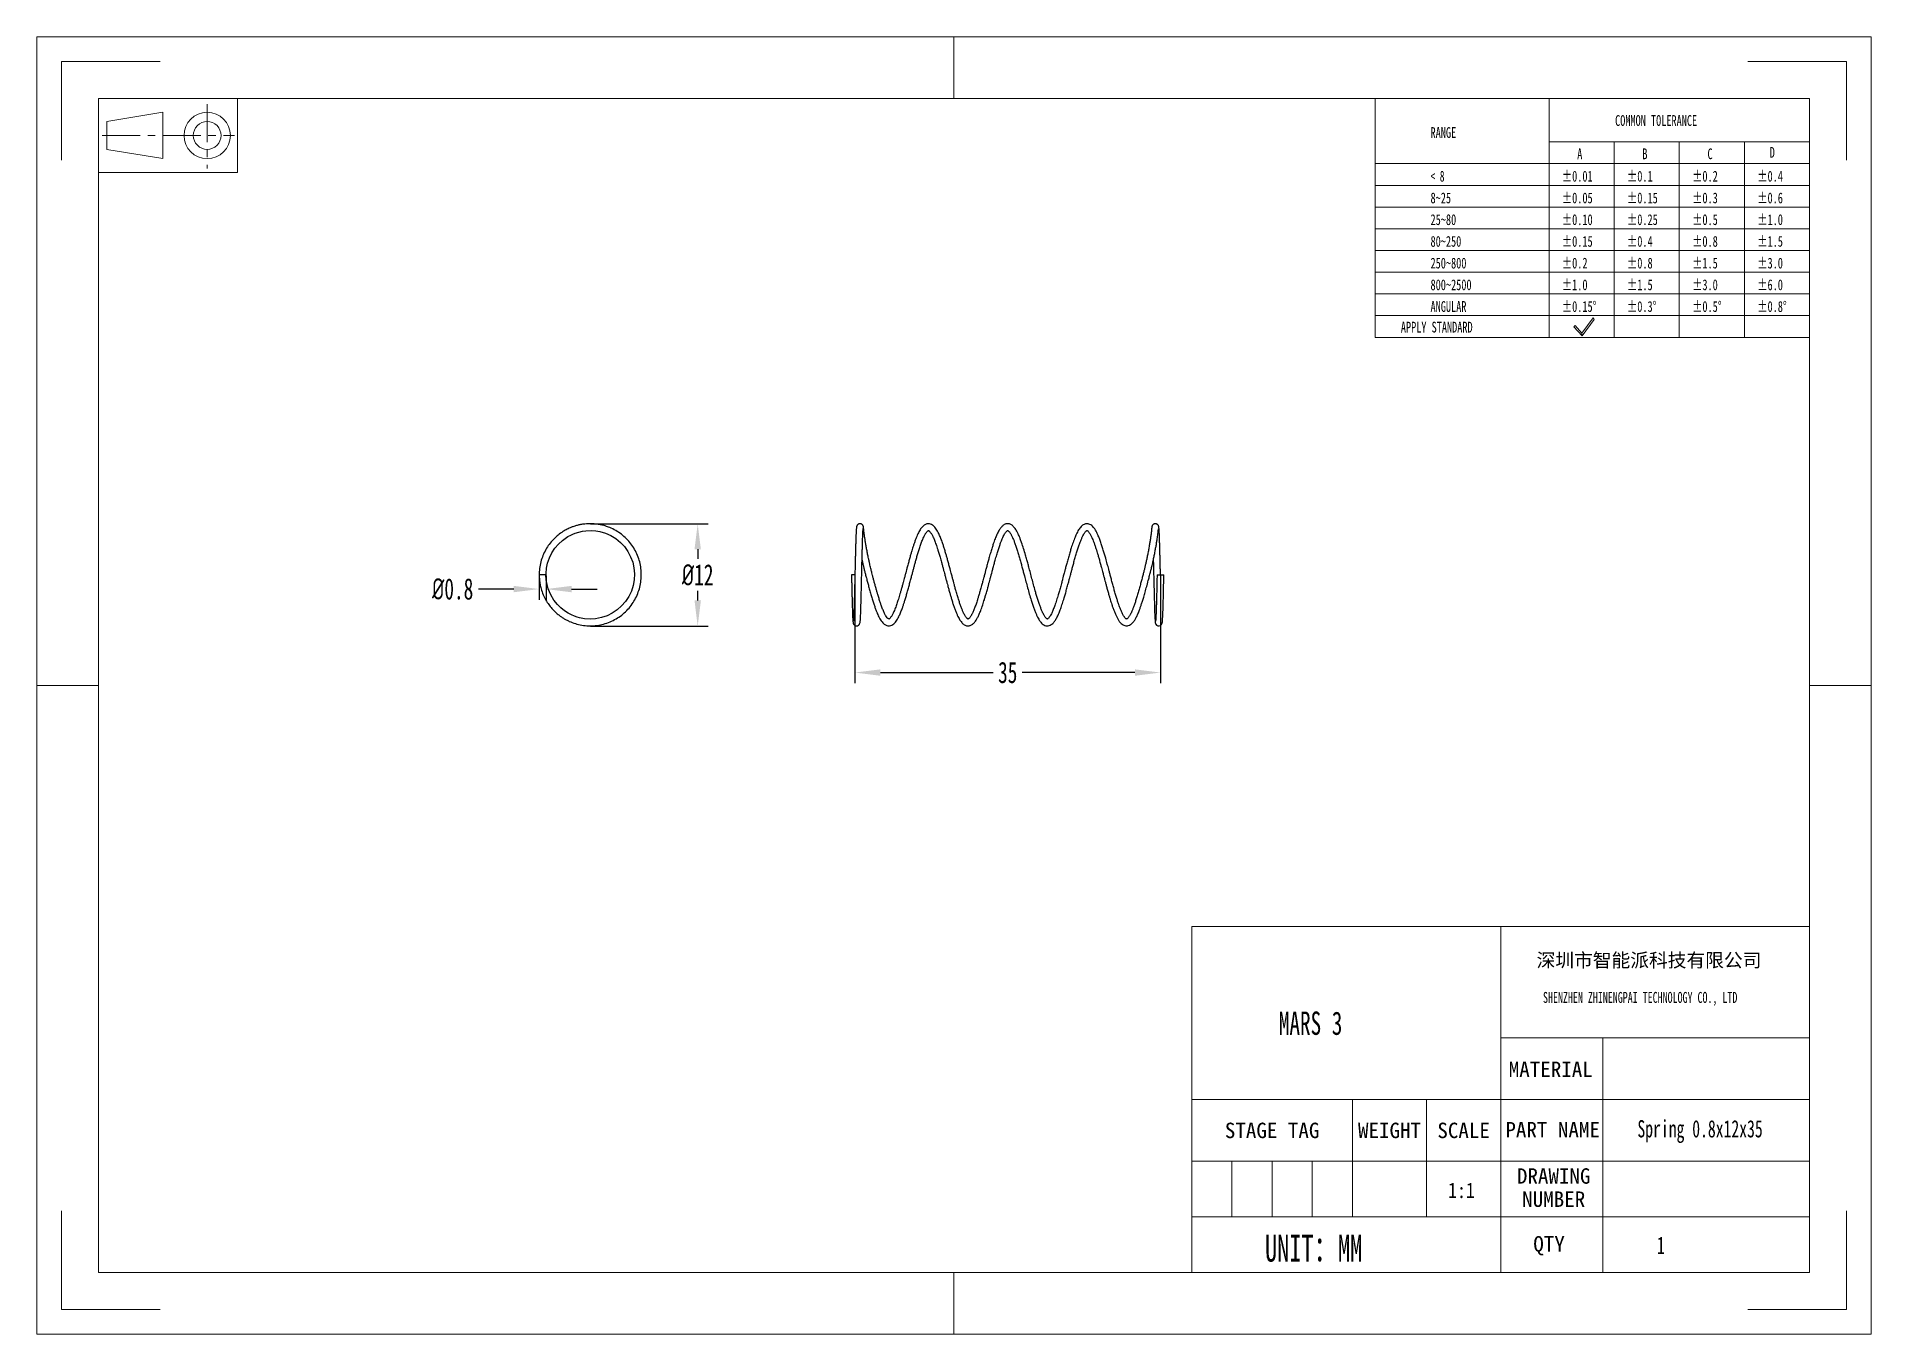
# Model space of a CAD drawing. Header units: millimetres. Extents: x 3731 to 3947, y -242 to -90.
import ezdxf

# ---------------------------------------------------------------- set-up
doc = ezdxf.new("R2010")
doc.units = ezdxf.units.MM
doc.header["$LTSCALE"] = 16.334999
doc.header["$PDSIZE"] = 0.1
for name, pattern in [('CENTER', [0.6, 0.375, -0.075, 0.075, -0.075]), ('CENTERX2', [20.32, 12.7, -2.54, 2.54, -2.54]), ('点画线', [18, 12, -2, 2, -2])]:
    doc.linetypes.add(name, pattern=pattern)
doc.layers.get('0').update_dxf_attribs({"lineweight": 18})
for name, color, linetype, lineweight in [('DEFAULT_1', 7, 'CENTER', 18), ('中心线层', 1, '点画线', 18), ('尺寸线层', 3, 'Continuous', 18)]:
    doc.layers.add(name, color=color, linetype=linetype, lineweight=lineweight)
doc.styles.add('SLDTEXTSTYLE4', font='', dxfattribs={"width": 0.7})
doc.styles.add('SLDTEXTSTYLE5', font='', dxfattribs={"width": 0.633333})
doc.styles.get("Standard").update_dxf_attribs({"font": 'simfang.ttf', "width": 0.667})
doc.styles.add('TEXTSTYLE_2', font='')
doc.styles.add('TEXTSTYLE_3', font='')
doc.styles.get('SLDTEXTSTYLE4').set_extended_font_data('宋体')
doc.styles.get('SLDTEXTSTYLE5').set_extended_font_data('宋体')
doc.styles.get('TEXTSTYLE_2').set_extended_font_data('宋体')
doc.styles.get('TEXTSTYLE_3').set_extended_font_data('宋体')
doc.dimstyles.get("Standard").update_dxf_attribs({"dimtxt": 2.5, "dimasz": 3, "dimexe": 1.25, "dimexo": 0.125, "dimtad": 1, "dimdsep": 46, "dimtxsty": 'Standard', "dimblk": '_CAXARROW', "dimcen": 0.09, "dimdle": 6, "dimadec": 0, "dimazin": 0, "dimtfac": 1, "dimtofl": 0, "dimtmove": 0, "dimatfit": 3, "dimfxl": 1, "dimtolj": 1, "dimarcsym": 0})

msp = doc.modelspace()

# ---------------------------------------------------------------- texts
at = {"attachment_point": 1}
for s, insert, char_height, width, style in [('COMMON TOLERANCE', (3916.69935, -99.11605), 1.2652402, 41.6538568, 'SLDTEXTSTYLE4'), ('RANGE', (3895.01551, -100.5248), 1.26524, 12.4268092, 'SLDTEXTSTYLE4'), ('A', (3912.24929, -103.02815), 1.26524, 1.828019, 'SLDTEXTSTYLE4'), ('B', (3919.90268, -103.02815), 1.26524, 1.7987919, 'SLDTEXTSTYLE4'), ('C', (3927.55607, -103.02815), 1.26524, 1.820048, 'SLDTEXTSTYLE4'), ('D', (3934.87039, -102.85639), 1.26524, 1.7987919, 'SLDTEXTSTYLE4'), ('%%P0.01', (3910.44918, -105.6587), 1.26524, 8.8584524, 'SLDTEXTSTYLE4'), ('%%P0.1', (3918.10256, -105.6587), 1.26524, 6.6425108, 'SLDTEXTSTYLE4'), ('%%P0.2', (3925.75595, -105.6587), 1.26524, 7.5565203, 'SLDTEXTSTYLE4'), ('%%P0.4', (3933.40933, -105.6587), 1.26524, 7.5272932, 'SLDTEXTSTYLE4'), ('< 8', (3895.01551, -105.6587), 1.26524, 6.0723936, 'SLDTEXTSTYLE5'), ('8~25', (3895.01551, -108.20982), 1.26524, 9.7990319, 'SLDTEXTSTYLE4'), ('%%P0.05', (3910.44918, -108.20982), 1.26524, 9.7724619, 'SLDTEXTSTYLE4'), ('%%P0.15', (3918.10256, -108.20982), 1.26524, 9.3287422, 'SLDTEXTSTYLE4'), ('%%P0.3', (3925.75595, -108.20982), 1.26524, 7.5565203, 'SLDTEXTSTYLE4'), ('%%P0.6', (3933.40933, -108.20982), 1.26524, 7.5565203, 'SLDTEXTSTYLE4'), ('25~80', (3895.01551, -110.76095), 1.26524, 12.0149735, 'SLDTEXTSTYLE4'), ('%%P0.10', (3910.44918, -110.76095), 1.26524, 8.8876795, 'SLDTEXTSTYLE4'), ('%%P0.25', (3918.10256, -110.76095), 1.26524, 10.2135246, 'SLDTEXTSTYLE4'), ('%%P0.5', (3925.75595, -110.76095), 1.26524, 7.5565203, 'SLDTEXTSTYLE4'), ('%%P1.0', (3933.40933, -110.76095), 1.26524, 6.6717379, 'SLDTEXTSTYLE4'), ('80~250', (3895.01551, -113.31208), 1.26524, 14.2309152, 'SLDTEXTSTYLE4'), ('%%P0.15', (3910.44918, -113.31208), 1.26524, 9.3287422, 'SLDTEXTSTYLE4'), ('%%P0.4', (3918.10256, -113.31208), 1.26524, 7.5272932, 'SLDTEXTSTYLE4'), ('%%P0.8', (3925.75595, -113.31208), 1.26524, 7.5565203, 'SLDTEXTSTYLE4'), ('%%P1.5', (3933.40933, -113.31208), 1.26524, 7.1128006, 'SLDTEXTSTYLE4'), ('250~800', (3895.01551, -115.86321), 1.26524, 16.4468568, 'SLDTEXTSTYLE4'), ('%%P0.2', (3910.44918, -115.86321), 1.26524, 7.5565203, 'SLDTEXTSTYLE4'), ('%%P0.8', (3918.10256, -115.86321), 1.26524, 7.5565203, 'SLDTEXTSTYLE4'), ('%%P1.5', (3925.75595, -115.86321), 1.26524, 7.1128006, 'SLDTEXTSTYLE4'), ('%%P3.0', (3933.40933, -115.86321), 1.26524, 7.5565203, 'SLDTEXTSTYLE4'), ('800~2500', (3895.01551, -118.41434), 1.26524, 18.6627984, 'SLDTEXTSTYLE4'), ('%%P1.0', (3910.44918, -118.41434), 1.26524, 6.6717379, 'SLDTEXTSTYLE4'), ('%%P1.5', (3918.10256, -118.41434), 1.26524, 7.1128006, 'SLDTEXTSTYLE4'), ('%%P3.0', (3925.75595, -118.41434), 1.26524, 7.5565203, 'SLDTEXTSTYLE4'), ('%%P6.0', (3933.40933, -118.41434), 1.26524, 7.5565203, 'SLDTEXTSTYLE4'), ('ANGULAR', (3895.01551, -120.96547), 1.26524, 17.7700449, 'SLDTEXTSTYLE4'), ('%%P0.15%%D', (3910.44918, -120.96547), 1.26524, 11.1115921, 'SLDTEXTSTYLE4'), ('%%P0.3%%D', (3918.10256, -120.96547), 1.26524, 9.3393702, 'SLDTEXTSTYLE4'), ('%%P0.5%%D', (3925.75595, -120.96547), 1.26524, 9.3393702, 'SLDTEXTSTYLE4'), ('%%P0.8%%D', (3933.40933, -120.96547), 1.26524, 9.3393702, 'SLDTEXTSTYLE4'), ('APPLY STANDARD', (3891.52636, -123.38685), 1.2652402, 36.3690752, 'SLDTEXTSTYLE4')]:
    msp.add_mtext(s, dxfattribs=dict(at, insert=insert, char_height=char_height, width=width, style=style))
at = {"color": 7, "linetype": 'Continuous', "insert": (3920.68427, -197.57895), "char_height": 1.6133351, "width": 38.2774925, "attachment_point": 2, "style": 'TEXTSTYLE_2'}
msp.add_mtext('深圳市智能派科技有限公司', dxfattribs=at)
at = {"color": 7, "linetype": 'Continuous', "attachment_point": 2, "line_spacing_factor": 0.9, "style": 'TEXTSTYLE_3'}
for s, insert, char_height, width in [('MATERIAL\\P ', (3909.14351, -210.29999), 1.814637, 26.2315366), ('STAGE TAG ', (3876.39974, -217.47216), 1.814637, 21.9457624), ('WEIGHT', (3890.19097, -217.47216), 1.814637, 7.9744776), ('SCALE', (3898.90123, -217.47216), 1.814637, 7.9744776), ('PART NAME', (3909.36487, -217.3895), 1.814637, 15.2035091), ('DRAWING NUMBER', (3909.48595, -222.82818), 1.8146367, 15.2035091), ('QTY', (3908.94236, -230.80087), 1.814637, 20.254993)]:
    msp.add_mtext(s, dxfattribs=dict(at, insert=insert, char_height=char_height, width=width))
at = {"insert": (3897.07418, -226.36137), "char_height": 1.8146367, "width": 4.3496841, "attachment_point": 7}
msp.add_mtext('{\\W0.85;1:1}', dxfattribs=at)
at = {"layer": '尺寸线层', "attachment_point": 1}
for s, insert, char_height, width in [('SHENZHEN ZHINENGPAI TECHNOLOGY CO., LTD', (3908.23064, -202.11569), 1.2906681, 36.5189386), ('MARS 3', (3877.18967, -204.41508), 2.741774, 22.375816), ('UNIT：MM', (3875.56407, -230.64709), 3.148184, 12.2030642)]:
    msp.add_mtext(s, dxfattribs=dict(at, insert=insert, char_height=char_height, width=width))
at = {"layer": '尺寸线层', "linetype": 'CENTERX2', "insert": (3919.32491, -217.17396), "char_height": 2.028, "width": 17.0094322, "attachment_point": 1}
msp.add_mtext('Spring 0.8x12x35', dxfattribs=at)
at = {"layer": '尺寸线层', "ltscale": 0.2, "insert": (3921.61562, -230.86295), "char_height": 2.05633, "width": 12.3329879, "attachment_point": 1}
msp.add_mtext('1\\P\\P', dxfattribs=at)

# ---------------------------------------------------------------- blocks, each defined once
blk = doc.blocks.new('96_1')
at = {"color": 7, "linetype": 'Continuous'}
for p, q in [((-11.25, 6), (-11.25, -6)), ((11.25, -6), (11.25, 6)), ((-9.93, 2.25), (-0.82, 3.75)), ((-0.82, 0), (-0.82, 3.75)), ((-9.93, 0), (-9.93, 2.25)), ((-9.93, 0), (-9.93, -2.25)), ((-0.82, 0), (-0.82, -3.75)), ((-9.93, -2.25), (-0.82, -3.75)), ((-11.25, -6), (11.25, -6))]:
    blk.add_line(p, q, dxfattribs=at)
for radius in [3.75, 2.25]:
    blk.add_circle((6.34, 0), radius, dxfattribs=at)
at = {"layer": 'DEFAULT_1', "color": 1, "linetype": 'CENTER'}
for p, q in [((6.34, 5.05), (6.34, -5.36)), ((-10.64, 0), (10.74, 0))]:
    blk.add_line(p, q, dxfattribs=at)
blk = doc.blocks.new('_CAXARROW')
blk.add_hatch(color=0).paths.add_polyline_path([(0, 0), (-1, 0.125), (-1, -0.125)], flags=0)
blk = doc.blocks.new('*D51')
at = {"layer": 'Defpoints', "color": 0, "linetype": 'CENTERX2', "transparency": 16777216}
for p in [(3790.28, -153.11), (3791.08, -153.11), (3791.08, -154.79)]:
    blk.add_point(p, dxfattribs=at)
at = {"layer": '中心线层', "color": 0, "linetype": 'Continuous', "lineweight": -2, "transparency": 16777216}
for p, q in [((3787.28, -154.79), (3783.16, -154.79)), ((3790.28, -153.24), (3790.28, -156.04)), ((3791.08, -153.24), (3791.08, -156.04)), ((3794.08, -154.79), (3797.08, -154.79))]:
    blk.add_line(p, q, dxfattribs=at)
at = {"layer": '中心线层', "color": 0, "linetype": 'CENTERX2', "lineweight": -2, "transparency": 16777216, "xscale": 3, "yscale": 3, "zscale": 3}
blk.add_blockref('_CAXARROW', (3790.28, -154.79), dxfattribs=at)
at = {"layer": '中心线层', "color": 0, "linetype": 'CENTERX2', "lineweight": -2, "transparency": 16777216, "xscale": 3, "yscale": 3, "zscale": 3, "rotation": 180}
blk.add_blockref('_CAXARROW', (3791.08, -154.79), dxfattribs=at)
at = {"layer": '中心线层', "color": 0, "linetype": 'CENTERX2', "transparency": 16777216, "insert": (3780.11, -154.79), "char_height": 2.5, "attachment_point": 5}
blk.add_mtext('\\A1;{\\fISOCPEUR|b0|i0|c0|p34;%%C}0.8', dxfattribs=at)
blk = doc.blocks.new('*D52')
at = {"layer": 'Defpoints', "color": 0, "linetype": 'CENTERX2', "transparency": 16777216}
for p in [(3796.19, -147.11), (3796.19, -159.13), (3808.9, -159.13)]:
    blk.add_point(p, dxfattribs=at)
at = {"layer": '中心线层', "color": 0, "linetype": 'Continuous', "lineweight": -2, "transparency": 16777216}
for p, q in [((3796.32, -147.11), (3810.15, -147.11)), ((3808.9, -150.11), (3808.9, -151.24)), ((3808.9, -156.13), (3808.9, -154.99)), ((3796.32, -159.13), (3810.15, -159.13))]:
    blk.add_line(p, q, dxfattribs=at)
at = {"layer": '中心线层', "color": 0, "linetype": 'CENTERX2', "lineweight": -2, "transparency": 16777216, "xscale": 3, "yscale": 3, "zscale": 3}
for p, rotation in [((3808.9, -147.11), 90), ((3808.9, -159.13), 270)]:
    blk.add_blockref('_CAXARROW', p, dxfattribs=dict(at, rotation=rotation))
at = {"layer": '中心线层', "color": 0, "linetype": 'CENTERX2', "transparency": 16777216, "insert": (3808.9, -153.12), "char_height": 2.5, "attachment_point": 5}
blk.add_mtext('\\A1;{\\fISOCPEUR|b0|i0|c0|p34;%%C}12', dxfattribs=at)
blk = doc.blocks.new('*D53')
at = {"layer": 'Defpoints', "color": 0, "linetype": 'CENTERX2', "transparency": 16777216}
for p in [(3827.37, -153.11), (3863.28, -153.11), (3863.28, -164.6)]:
    blk.add_point(p, dxfattribs=at)
at = {"layer": '中心线层', "color": 0, "linetype": 'Continuous', "lineweight": -2, "transparency": 16777216}
for p, q in [((3827.37, -153.24), (3827.37, -165.85)), ((3863.28, -153.24), (3863.28, -165.85)), ((3830.37, -164.6), (3843.63, -164.6)), ((3860.28, -164.6), (3847.02, -164.6))]:
    blk.add_line(p, q, dxfattribs=at)
at = {"layer": '中心线层', "color": 0, "linetype": 'CENTERX2', "lineweight": -2, "transparency": 16777216, "xscale": 3, "yscale": 3, "zscale": 3, "rotation": 180}
blk.add_blockref('_CAXARROW', (3827.37, -164.6), dxfattribs=at)
at = {"layer": '中心线层', "color": 0, "linetype": 'CENTERX2', "lineweight": -2, "transparency": 16777216, "xscale": 3, "yscale": 3, "zscale": 3}
blk.add_blockref('_CAXARROW', (3863.28, -164.6), dxfattribs=at)
at = {"layer": '中心线层', "color": 0, "linetype": 'CENTERX2', "transparency": 16777216, "insert": (3845.33, -164.6), "char_height": 2.5, "attachment_point": 5}
blk.add_mtext('\\A1;35', dxfattribs=at)

# ---------------------------------------------------------------- dimensions: what is measured, and where the dimension line sits
at = {"layer": '中心线层', "color": 3, "linetype": 'CENTERX2'}
dim = msp.add_linear_dim(base=(3808.90022, -159.12617), p1=(3796.1938, -147.11045), p2=(3796.1938, -159.12617), angle=90, text='{\\fISOCPEUR|b0|i0|c0|p34;%%C}12', dimstyle='Standard', override={"dimtad": 0, "dimtih": 1, "dimtoh": 1, "dimdec": 4, "dimzin": 0, "dimtdec": 4, "dimtzin": 0, "dimarcsym": 1}, dxfattribs=at)
dim.commit()
dim.dimension.update_dxf_attribs({"geometry": '*D52', "text_midpoint": (3808.90022, -153.11831)})
dim = msp.add_linear_dim(base=(3791.07553, -154.78991), p1=(3790.27553, -153.11238), p2=(3791.07553, -153.11238), text='{\\fISOCPEUR|b0|i0|c0|p34;%%C}0.8', dimstyle='Standard', override={"dimtad": 0, "dimtih": 1, "dimtoh": 1, "dimdec": 4, "dimzin": 0, "dimtdec": 4, "dimtzin": 0, "dimarcsym": 1}, dxfattribs=at)
dim.commit()
dim.dimension.update_dxf_attribs({"geometry": '*D51', "text_midpoint": (3780.11066, -154.78991), "dimtype": 160})
dim = msp.add_linear_dim(base=(3863.28139, -164.5975), p1=(3827.37376, -153.11238), p2=(3863.28139, -153.11238), text='35', dimstyle='Standard', override={"dimtad": 0, "dimtih": 1, "dimtoh": 1, "dimdec": 4, "dimzin": 0, "dimtdec": 4, "dimtzin": 0, "dimarcsym": 1}, dxfattribs=at)
dim.commit()
dim.dimension.update_dxf_attribs({"geometry": '*D53', "text_midpoint": (3845.32757, -164.5975)})

# ---------------------------------------------------------------- linework, layer by layer
at = {"color": 7, "linetype": 'Continuous'}
for p, q in [((3731.2288, -242.33268), (3731.2288, -89.9032)), ((3731.2288, -89.9032), (3946.80764, -89.9032)), ((3839.01822, -97.16175), (3839.01822, -89.9032)), ((3946.80764, -242.33268), (3946.80764, -89.9032)), ((3734.13222, -104.42029), (3734.13222, -92.80662)), ((3734.13222, -92.80662), (3745.7459, -92.80662)), ((3932.29055, -92.80662), (3943.90422, -92.80662)), ((3943.90422, -104.42029), (3943.90422, -92.80662)), ((3738.48735, -235.07413), (3738.48735, -97.16175)), ((3738.48735, -97.16175), (3939.54909, -97.16175)), ((3939.54909, -235.07413), (3939.54909, -97.16175)), ((3731.2288, -166.11794), (3738.48735, -166.11794)), ((3939.54909, -166.11794), (3946.80764, -166.11794)), ((3734.13222, -239.42926), (3734.13222, -227.81559)), ((3943.90422, -239.42926), (3943.90422, -227.81559)), ((3738.48735, -235.07413), (3939.54909, -235.07413)), ((3839.01822, -242.33268), (3839.01822, -235.07413)), ((3734.13222, -239.42926), (3745.7459, -239.42926)), ((3932.29055, -239.42926), (3943.90422, -239.42926)), ((3731.2288, -242.33268), (3946.80764, -242.33268))]:
    msp.add_line(p, q, dxfattribs=at)
for p, q in [((3888.52653, -97.16175), (3888.52653, -125.22416)), ((3908.93555, -97.16175), (3908.93555, -125.22416)), ((3908.93555, -102.264), (3939.54909, -102.264)), ((3916.58894, -102.264), (3916.58894, -125.22416)), ((3924.24232, -102.264), (3924.24232, -125.22416)), ((3931.89571, -102.264), (3931.89571, -125.22416)), ((3888.52653, -104.81513), (3939.54909, -104.81513)), ((3888.52653, -107.36626), (3939.54909, -107.36626)), ((3888.52653, -109.91739), (3939.54909, -109.91739)), ((3888.52653, -112.46852), (3939.54909, -112.46852)), ((3888.52653, -115.01964), (3939.54909, -115.01964)), ((3888.52653, -117.57077), (3939.54909, -117.57077)), ((3888.52653, -120.1219), (3939.54909, -120.1219)), ((3888.52653, -122.67303), (3939.54909, -122.67303)), ((3912.01738, -123.84188), (3911.86573, -123.97846)), ((3911.86573, -123.97846), (3912.82173, -125.03997)), ((3912.80595, -124.71748), (3912.01738, -123.84188)), ((3914.11919, -122.93643), (3912.80595, -124.71748)), ((3912.82173, -125.03997), (3912.80595, -124.71748)), ((3912.80595, -124.71748), (3912.82173, -125.03997)), ((3912.82173, -125.03997), (3914.22227, -123.14052)), ((3914.22227, -123.14052), (3914.11919, -122.93643)), ((3888.52653, -125.22416), (3939.54909, -125.22416))]:
    msp.add_line(p, q)
at = {"color": 7, "linetype": 'Continuous', "lineweight": 25}
for p, q in [((3790.67553, -153.11238), (3790.27553, -153.11238)), ((3791.07553, -153.11238), (3790.67553, -153.11238)), ((3801.47553, -153.11238), (3801.46392, -153.27124)), ((3802.27291, -153.15837), (3802.27553, -153.11238)), ((3827.37376, -153.11238), (3826.97133, -153.11238)), ((3862.88139, -153.11238), (3863.68139, -153.11238))]:
    msp.add_line(p, q, dxfattribs=at)
at = {"color": 2, "linetype": 'Continuous'}
for p, q in [((3866.96363, -214.7502), (3866.96363, -194.42627)), ((3866.96363, -214.7502), (3866.96363, -194.42627)), ((3866.96363, -194.42627), (3903.25636, -194.42627)), ((3903.25636, -222.00875), (3903.25636, -194.42627)), ((3903.25636, -207.49166), (3903.25636, -194.42627)), ((3903.25636, -194.42627), (3939.54909, -194.42627)), ((3903.25636, -214.7502), (3903.25636, -194.42627)), ((3939.54909, -207.49166), (3939.54909, -194.42627)), ((3903.25636, -207.49166), (3939.54909, -207.49166)), ((3915.24987, -207.49166), (3915.24987, -235.07413)), ((3939.54909, -222.00875), (3939.54909, -207.49166)), ((3866.96363, -235.07413), (3866.96363, -214.7502)), ((3866.96363, -214.7502), (3903.25636, -214.7502)), ((3866.96363, -222.00875), (3866.96363, -214.7502)), ((3866.96363, -214.7502), (3885.83585, -214.7502)), ((3885.83585, -222.00875), (3885.83585, -214.7502)), ((3885.83585, -222.00875), (3885.83585, -214.7502)), ((3885.83585, -214.7502), (3903.25636, -214.7502)), ((3894.5461, -222.00875), (3894.5461, -214.7502)), ((3903.25636, -214.7502), (3939.54909, -214.7502)), ((3903.25636, -222.00875), (3903.25636, -214.7502)), ((3866.96363, -228.54144), (3866.96363, -222.00875)), ((3866.96363, -222.00875), (3885.83585, -222.00875)), ((3866.96363, -222.00875), (3885.83585, -222.00875)), ((3866.96363, -222.00875), (3885.83585, -222.00875)), ((3866.96363, -222.00875), (3866.96363, -228.54144)), ((3871.68168, -222.00875), (3871.68168, -228.54144)), ((3876.39974, -222.00875), (3876.39974, -228.54144)), ((3881.11779, -222.00875), (3881.11779, -228.54144)), ((3885.83585, -228.54144), (3885.83585, -222.00875)), ((3885.83585, -228.54144), (3885.83585, -222.00875)), ((3885.83585, -222.00875), (3903.25636, -222.00875)), ((3885.83585, -222.00875), (3903.25636, -222.00875)), ((3885.83585, -222.00875), (3885.83585, -228.54144)), ((3894.5461, -228.54144), (3894.5461, -222.00875)), ((3903.25636, -235.07413), (3903.25636, -222.00875)), ((3903.25636, -222.00875), (3939.54909, -222.00875)), ((3903.25636, -222.00875), (3939.54909, -222.00875)), ((3903.25636, -228.54144), (3903.25636, -222.00875)), ((3939.54909, -235.07413), (3939.54909, -222.00875)), ((3866.96363, -235.07413), (3866.96363, -228.54144)), ((3866.96363, -228.54144), (3903.25636, -228.54144)), ((3866.96363, -228.54144), (3885.83585, -228.54144)), ((3866.96363, -228.54144), (3885.83585, -228.54144)), ((3885.83585, -228.54144), (3903.25636, -228.54144)), ((3903.25636, -235.07413), (3903.25636, -228.54144)), ((3903.25636, -228.54144), (3939.54909, -228.54144)), ((3808.89525, -235.07413), (3826.31576, -235.07413)), ((3826.31576, -235.07413), (3837.92944, -235.07413)), ((3837.92944, -235.07413), (3855.34995, -235.07413)), ((3855.34995, -235.07413), (3866.96363, -235.07413)), ((3866.96363, -235.07413), (3903.25636, -235.07413)), ((3903.25636, -235.07413), (3939.54909, -235.07413))]:
    msp.add_line(p, q, dxfattribs=at)
at = {"color": 7, "linetype": 'Continuous', "lineweight": 25, "flags": 128}
for points in [[(3791.08985, -153.36265), (3791.07685, -152.95439), (3791.1277, -152.33904), (3791.25819, -151.7287), (3791.4691, -151.12691), (3791.75206, -150.54167), (3792.10979, -149.99512), (3792.53252, -149.50267), (3792.99739, -149.07569), (3793.32195, -148.83198), (3793.64876, -148.6245), (3793.97815, -148.44725), (3794.21405, -148.33823), (3794.51578, -148.21924), (3794.93566, -148.08857), (3795.36653, -147.99256), (3795.77303, -147.93731), (3796.39543, -147.91495), (3796.94083, -147.95617), (3797.40754, -148.03759), (3798.06219, -148.22899), (3798.68879, -148.50718), (3799.2765, -148.86719), (3799.81463, -149.30339), (3800.29094, -149.80838), (3800.69467, -150.37306), (3801.01978, -150.98648), (3801.26121, -151.63738), (3801.41395, -152.31454), (3801.47383, -153.00613), (3801.44105, -153.69959), (3801.31716, -154.38269), (3801.10373, -155.04323), (3800.80308, -155.66893), (3800.42158, -156.24893), (3799.96692, -156.7736), (3799.44682, -157.23333), (3798.86944, -157.61873), (3798.24569, -157.92345), (3797.58714, -158.14326), (3796.91105, -158.27327), (3796.24783, -158.31202), (3795.61055, -158.26863), (3795.00804, -158.15436), (3794.7215, -158.0738), (3794.41089, -157.96605), (3794.05872, -157.81611), (3793.67182, -157.61342), (3793.25944, -157.34743), (3792.83318, -157.00825), (3792.40793, -156.58681), (3792.00253, -156.07544), (3791.64041, -155.4688), (3791.34708, -154.76725), (3791.20261, -154.24982), (3791.10896, -153.69654), (3791.07553, -153.11238), (3791.07553, -153.11238)], [(3862.43914, -151.38104), (3862.43953, -151.39714), (3862.45028, -151.84988), (3862.45963, -152.25151), (3862.4676, -152.59721), (3862.47417, -152.88401), (3862.47934, -153.11045), (3862.48327, -153.2824), (3862.48796, -153.4873), (3862.49404, -153.75225), (3862.50151, -154.07587), (3862.51038, -154.45554), (3862.52062, -154.88641), (3862.53151, -155.33181), (3862.54631, -155.91047), (3862.56144, -156.46343), (3862.57692, -156.98116), (3862.59277, -157.45315), (3862.609, -157.86787), (3862.62555, -158.21233), (3862.64144, -158.46372), (3862.6575, -158.63842), (3862.6761, -158.76019), (3862.69413, -158.82966), (3862.70813, -158.86633), (3862.74273, -158.92986), (3862.82173, -159.01824), (3862.96454, -159.09511), (3863.0483, -159.11081), (3863.13325, -159.10857), (3863.27163, -159.06369), (3863.35569, -159.00329), (3863.40029, -158.95429), (3863.44601, -158.87986), (3863.47099, -158.81507), (3863.48588, -158.75369), (3863.50119, -158.65204), (3863.51571, -158.50486), (3863.53028, -158.29592), (3863.54548, -158.00741), (3863.5617, -157.62225), (3863.57908, -157.12935), (3863.59222, -156.70774), (3863.60525, -156.25251), (3863.61818, -155.76838), (3863.63101, -155.26104), (3863.64796, -154.55849), (3863.66475, -153.83813), (3863.68139, -153.11238), (3863.68139, -153.11238)]]:
    msp.add_lwpolyline(points, dxfattribs=at)
at = {"color": 7, "linetype": 'Continuous', "lineweight": 25}
for points, knots in [([(3790.27553, -153.11238), (3790.281, -153.30511), (3790.29172, -153.68242), (3790.37427, -154.23102), (3790.51466, -154.82528), (3790.73346, -155.44619), (3791.04015, -156.06892), (3791.38544, -156.60655), (3791.74954, -157.06274), (3792.11567, -157.44383), (3792.47055, -157.75701), (3792.8075, -158.01296), (3793.13422, -158.22867), (3793.46333, -158.41715), (3793.92141, -158.64148), (3794.52646, -158.86802), (3795.28911, -159.0466), (3796.07704, -159.12617), (3796.87341, -159.10057), (3797.6601, -158.96744), (3798.42243, -158.73226), (3799.14756, -158.3996), (3799.8225, -157.97404), (3800.43363, -157.46107), (3800.97188, -156.87222), (3801.42869, -156.21816), (3801.7955, -155.50959), (3802.06307, -154.75789), (3802.22899, -153.97753), (3802.29166, -153.18222), (3802.24943, -152.38547), (3802.09993, -151.60169), (3801.84783, -150.84476), (3801.49919, -150.12739), (3801.06004, -149.46244), (3800.53643, -148.86369), (3799.93958, -148.34109), (3799.2799, -147.90018), (3798.64079, -147.58466), (3798.04126, -147.36891), (3797.49178, -147.22827), (3796.99398, -147.15053), (3796.5591, -147.11689), (3796.1938, -147.11045), (3795.82247, -147.12644), (3795.43732, -147.16726), (3795.04349, -147.23498), (3794.64107, -147.33588), (3794.26835, -147.45367), (3793.94156, -147.58146), (3793.67066, -147.70515), (3793.4326, -147.8258), (3793.08297, -148.02508), (3792.64044, -148.32163), (3792.12767, -148.76033), (3791.6576, -149.25978), (3791.22283, -149.83475), (3790.85978, -150.4967), (3790.5626, -151.213), (3790.35993, -151.97115), (3790.26912, -152.68719), (3790.28129, -153.14142), (3790.28653, -153.33674)], [0, 0, 0, 0, 0.015213841, 0.029784645, 0.043713686, 0.063393779, 0.081625943, 0.09841287, 0.113752542, 0.127646743, 0.140093898, 0.151092712, 0.161035125, 0.170991081, 0.181021434, 0.201291421, 0.221858615, 0.242711457, 0.263651197, 0.284590357, 0.305532024, 0.326473007, 0.347412554, 0.36835181, 0.389293171, 0.410234522, 0.43117378, 0.452113331, 0.473054313, 0.493995979, 0.514935142, 0.535874881, 0.556815448, 0.577757345, 0.598683288, 0.619558611, 0.640380756, 0.661151307, 0.682046455, 0.696493679, 0.711400861, 0.726770015, 0.736215919, 0.745827842, 0.755605266, 0.765548084, 0.776394977, 0.787133122, 0.798286857, 0.807240852, 0.814831138, 0.821812503, 0.828329257, 0.846650903, 0.863871197, 0.881718739, 0.901046416, 0.921094344, 0.941876866, 0.963080384, 0.984124805, 1, 1, 1, 1]), ([(3826.97133, -153.11238), (3826.97558, -153.2982), (3826.98431, -153.68021), (3826.99776, -154.26283), (3827.01192, -154.8629), (3827.02672, -155.46753), (3827.04189, -156.05475), (3827.05717, -156.60362), (3827.07239, -157.10081), (3827.08759, -157.54131), (3827.10279, -157.92072), (3827.11787, -158.22986), (3827.13213, -158.45724), (3827.14518, -158.60847), (3827.15733, -158.70564), (3827.16844, -158.76775), (3827.18068, -158.81394), (3827.19602, -158.86127), (3827.24036, -158.94654), (3827.31909, -159.02773), (3827.40172, -159.07877), (3827.49826, -159.10859), (3827.5968, -159.11623), (3827.70496, -159.09507), (3827.79608, -159.04848), (3827.86691, -158.98816), (3827.90296, -158.94095), (3827.95715, -158.8476), (3827.98755, -158.7196), (3828.00176, -158.58741), (3828.01243, -158.45646), (3828.02453, -158.26797), (3828.03753, -158.01537), (3828.05045, -157.71302), (3828.06306, -157.37189), (3828.07523, -157.00538), (3828.08791, -156.58609), (3828.10175, -156.09116), (3828.11585, -155.5502), (3828.12947, -154.99789), (3828.14108, -154.5109), (3828.15066, -154.09998), (3828.15891, -153.74231), (3828.16693, -153.39259), (3828.17579, -153.00426), (3828.18595, -152.56054), (3828.19734, -152.0664), (3828.20994, -151.5298), (3828.2237, -150.96096), (3828.23723, -150.42636), (3828.25033, -149.93689), (3828.26286, -149.4987), (3828.27595, -149.07779), (3828.28922, -148.69561), (3828.30192, -148.37488), (3828.31334, -148.12661), (3828.32314, -147.94528), (3828.33201, -147.80838), (3828.33905, -147.71877), (3828.34437, -147.66829), (3828.34429, -147.66153), (3828.34425, -147.65878)], [0, 0, 0, 0, 0.0211804145, 0.043542541, 0.0670891931, 0.0918174155, 0.117338654, 0.1427106935, 0.1678981669, 0.1929062489, 0.217735866, 0.2423953157, 0.2658639278, 0.285643078, 0.2993243143, 0.3103312232, 0.3171110218, 0.3226445024, 0.329626559, 0.3339040013, 0.3390546753, 0.3424380039, 0.3464964455, 0.3511129265, 0.3554518593, 0.3594477707, 0.3655273548, 0.3715051747, 0.3907463167, 0.407682456, 0.4245800551, 0.443624488, 0.4648163082, 0.4881550766, 0.5070730981, 0.527199236, 0.5485361553, 0.5701536212, 0.5961336568, 0.6187622679, 0.6380392301, 0.6539690331, 0.6665897626, 0.6792093673, 0.6939614008, 0.7108446004, 0.7298344387, 0.7507968969, 0.7737129093, 0.7985751224, 0.8184973511, 0.8395069783, 0.8615995777, 0.8847427146, 0.9069091605, 0.9268603883, 0.944598072, 0.9601284964, 0.9774032398, 0.9907766261, 1, 1, 1, 1]), ([(3863.27939, -153.11238), (3863.27821, -153.06086), (3863.2736, -152.85928), (3863.26515, -152.48999), (3863.25366, -151.99223), (3863.24098, -151.45378), (3863.22714, -150.88448), (3863.21351, -150.34999), (3863.20023, -149.8606), (3863.18748, -149.42219), (3863.17403, -149.00046), (3863.16035, -148.61816), (3863.14701, -148.29498), (3863.13455, -148.03992), (3863.12311, -147.84646), (3863.1117, -147.69157), (3863.10042, -147.57609), (3863.08913, -147.49481), (3863.07924, -147.44558), (3863.07039, -147.41226), (3863.05926, -147.37948), (3863.04682, -147.34969), (3863.02164, -147.30129), (3862.98856, -147.26246), (3862.96003, -147.24285), (3862.94206, -147.22956), (3862.92909, -147.21993), (3862.91721, -147.21126), (3862.90804, -147.20468), (3862.89813, -147.19775), (3862.88334, -147.18772), (3862.86248, -147.17447), (3862.82352, -147.15251), (3862.77841, -147.13275), (3862.70158, -147.11397), (3862.62503, -147.11438), (3862.55498, -147.13209), (3862.5148, -147.14759), (3862.48432, -147.16317), (3862.46276, -147.17613), (3862.43954, -147.19154), (3862.40181, -147.22132), (3862.35785, -147.26792), (3862.31737, -147.33225), (3862.29473, -147.38742), (3862.27902, -147.44173), (3862.26558, -147.51219), (3862.25063, -147.6297), (3862.23805, -147.79846), (3862.21509, -148.02004), (3862.18945, -148.23385), (3862.16029, -148.45512), (3862.12002, -148.73898), (3862.06468, -149.10178), (3861.98953, -149.55833), (3861.90414, -150.04389), (3861.80964, -150.54473), (3861.71304, -151.02821), (3861.61835, -151.47667), (3861.52616, -151.89101), (3861.43463, -152.28309), (3861.33871, -152.67595), (3861.2325, -153.09136), (3861.11254, -153.54158), (3860.98387, -154.02441), (3860.84566, -154.53345), (3860.69973, -155.05687), (3860.54991, -155.57295), (3860.40038, -156.05982), (3860.25452, -156.50418), (3860.11465, -156.89788), (3859.9855, -157.22948), (3859.8719, -157.49332), (3859.78374, -157.67792), (3859.71086, -157.81759), (3859.64363, -157.93608), (3859.56617, -158.05756), (3859.48754, -158.16132), (3859.41493, -158.23814), (3859.35848, -158.28305), (3859.32081, -158.30317), (3859.30351, -158.30807), (3859.29175, -158.30906), (3859.2576, -158.29839), (3859.18699, -158.24723), (3859.10632, -158.15959), (3859.03951, -158.06978), (3858.98018, -157.98044), (3858.90797, -157.8598), (3858.81408, -157.68351), (3858.70369, -157.44878), (3858.58901, -157.17624), (3858.48063, -156.89489), (3858.36725, -156.57928), (3858.244, -156.21228), (3858.10615, -155.77362), (3857.96431, -155.29526), (3857.82108, -154.79053), (3857.67947, -154.27498), (3857.5436, -153.76942), (3857.41792, -153.29621), (3857.30445, -152.86733), (3857.17748, -152.38837), (3857.02579, -151.82106), (3856.86333, -151.22843), (3856.70787, -150.68319), (3856.56165, -150.19162), (3856.40448, -149.69264), (3856.23837, -149.2039), (3856.06534, -148.74315), (3855.89179, -148.33681), (3855.72147, -147.99773), (3855.55633, -147.72726), (3855.3887, -147.50758), (3855.20345, -147.32452), (3854.9956, -147.19016), (3854.78501, -147.12062), (3854.57482, -147.11012), (3854.38452, -147.14953), (3854.19911, -147.23629), (3854.02585, -147.36737), (3853.86693, -147.53625), (3853.72012, -147.73701), (3853.5823, -147.96402), (3853.44255, -148.23179), (3853.26957, -148.61225), (3853.06705, -149.12967), (3852.86504, -149.72336), (3852.68837, -150.29239), (3852.53541, -150.81361), (3852.38366, -151.35356), (3852.24043, -151.87895), (3852.11323, -152.35405), (3852.01353, -152.72966), (3851.93285, -153.03433), (3851.85851, -153.31501), (3851.77149, -153.64266), (3851.65636, -154.07333), (3851.52008, -154.57472), (3851.37022, -155.10888), (3851.20311, -155.68081), (3851.02013, -156.26923), (3850.82272, -156.84446), (3850.63525, -157.3259), (3850.47175, -157.68127), (3850.32933, -157.93864), (3850.20893, -158.11662), (3850.10351, -158.23528), (3850.02647, -158.29475), (3849.99165, -158.31005), (3849.97922, -158.3126), (3849.9577, -158.3072), (3849.89758, -158.26826), (3849.79237, -158.16174), (3849.65125, -157.96449), (3849.49114, -157.67013), (3849.33991, -157.33757), (3849.20077, -156.99246), (3849.05536, -156.59097), (3848.9076, -156.14478), (3848.76149, -155.6721), (3848.59745, -155.11256), (3848.41962, -154.47579), (3848.22847, -153.76704), (3848.04178, -153.06292), (3847.87276, -152.42387), (3847.71724, -151.84423), (3847.57524, -151.32514), (3847.40134, -150.70818), (3847.19771, -150.02304), (3846.99181, -149.39259), (3846.81538, -148.90827), (3846.67643, -148.56549), (3846.56388, -148.31645), (3846.47039, -148.12752), (3846.37874, -147.957), (3846.2657, -147.76939), (3846.13499, -147.58494), (3845.99441, -147.42463), (3845.85263, -147.29946), (3845.70083, -147.20163), (3845.52622, -147.13061), (3845.32562, -147.10294), (3845.11947, -147.13182), (3844.93247, -147.21005), (3844.77385, -147.32015), (3844.64842, -147.43697), (3844.5413, -147.55835), (3844.43325, -147.70188), (3844.3175, -147.88093), (3844.19147, -148.10633), (3844.03404, -148.42891), (3843.8476, -148.87461), (3843.65812, -149.40251), (3843.48545, -149.93215), (3843.32695, -150.45141), (3843.1736, -150.98194), (3843.02697, -151.50851), (3842.89467, -151.99559), (3842.77244, -152.45293), (3842.67441, -152.82286), (3842.60093, -153.10048), (3842.54299, -153.31909), (3842.47942, -153.55845), (3842.39649, -153.86931), (3842.28004, -154.30156), (3842.14446, -154.79476), (3842.00474, -155.28623), (3841.88239, -155.69987), (3841.77785, -156.03853), (3841.68768, -156.31837), (3841.60511, -156.56396), (3841.52331, -156.79594), (3841.40923, -157.1017), (3841.26417, -157.45344), (3841.12696, -157.73473), (3841.02293, -157.91896), (3840.94647, -158.04049), (3840.86538, -158.15136), (3840.79105, -158.23386), (3840.73074, -158.28482), (3840.69596, -158.30528), (3840.67787, -158.31141), (3840.67199, -158.31137), (3840.66941, -158.31113), (3840.64709, -158.30509), (3840.59108, -158.27145), (3840.50077, -158.18468), (3840.40791, -158.06429), (3840.32325, -157.9346), (3840.23558, -157.78108), (3840.12809, -157.56874), (3840.00054, -157.28056), (3839.85837, -156.91661), (3839.71614, -156.51533), (3839.57158, -156.0743), (3839.42142, -155.58547), (3839.278, -155.09275), (3839.14793, -154.62883), (3839.04028, -154.23539), (3838.95003, -153.90008), (3838.88246, -153.64706), (3838.83003, -153.44991), (3838.78095, -153.26493), (3838.7206, -153.03712), (3838.64485, -152.75105), (3838.54519, -152.37556), (3838.42793, -151.9371), (3838.30087, -151.46985), (3838.18027, -151.03663), (3838.05658, -150.60503), (3837.93, -150.18021), (3837.79783, -149.75937), (3837.64653, -149.30732), (3837.47574, -148.84174), (3837.30684, -148.43906), (3837.15727, -148.12678), (3837.01297, -147.86268), (3836.85083, -147.61722), (3836.67783, -147.41468), (3836.48307, -147.25216), (3836.27098, -147.14625), (3836.04365, -147.10658), (3835.84383, -147.12756), (3835.67004, -147.1893), (3835.50287, -147.28725), (3835.33904, -147.42731), (3835.17787, -147.61471), (3835.03023, -147.83143), (3834.89716, -148.06506), (3834.7702, -148.32163), (3834.63916, -148.61968), (3834.50361, -148.96286), (3834.36997, -149.33332), (3834.25401, -149.67863), (3834.15086, -150.00139), (3834.05261, -150.32078), (3833.94304, -150.69047), (3833.82122, -151.11618), (3833.68975, -151.59081), (3833.56013, -152.07046), (3833.44485, -152.50294), (3833.35763, -152.83204), (3833.29554, -153.06663), (3833.24664, -153.25125), (3833.19308, -153.45324), (3833.12446, -153.71129), (3833.03851, -154.03239), (3832.93711, -154.40694), (3832.82857, -154.8004), (3832.72185, -155.17749), (3832.62406, -155.51293), (3832.52975, -155.82608), (3832.44019, -156.11198), (3832.35128, -156.384), (3832.26274, -156.64298), (3832.16698, -156.90839), (3832.06519, -157.17199), (3831.96509, -157.41075), (3831.8745, -157.60826), (3831.78978, -157.77692), (3831.70287, -157.93287), (3831.60696, -158.08229), (3831.50979, -158.20395), (3831.42648, -158.27853), (3831.3786, -158.30449), (3831.35784, -158.30844), (3831.35341, -158.30834), (3831.33381, -158.30404), (3831.29724, -158.28512), (3831.23838, -158.23897), (3831.14601, -158.14082), (3831.01911, -157.96157), (3830.852, -157.65273), (3830.67632, -157.25722), (3830.51768, -156.84352), (3830.37339, -156.42969), (3830.23783, -156.01362), (3830.10878, -155.59151), (3829.98911, -155.18151), (3829.88252, -154.80504), (3829.77026, -154.39834), (3829.65913, -153.98772), (3829.5512, -153.58316), (3829.45597, -153.22549), (3829.37895, -152.93037), (3829.31965, -152.69621), (3829.26471, -152.47438), (3829.20254, -152.21644), (3829.13042, -151.90702), (3829.05166, -151.55518), (3828.96228, -151.13738), (3828.86912, -150.67766), (3828.77482, -150.18589), (3828.68981, -149.71308), (3828.61345, -149.25947), (3828.5456, -148.82839), (3828.49748, -148.49326), (3828.4641, -148.24068), (3828.44016, -148.04879), (3828.42135, -147.88589), (3828.40657, -147.74402), (3828.39628, -147.63114), (3828.38541, -147.53272), (3828.37395, -147.46105), (3828.36252, -147.4081), (3828.34918, -147.36727), (3828.3373, -147.33933), (3828.32467, -147.31674), (3828.32037, -147.30954), (3828.31668, -147.30364), (3828.314, -147.29953), (3828.31121, -147.29536), (3828.30832, -147.29118), (3828.30539, -147.28711), (3828.29964, -147.27937), (3828.29241, -147.27055), (3828.2836, -147.26077), (3828.27003, -147.24679), (3828.25234, -147.23044), (3828.23127, -147.21293), (3828.20767, -147.19545), (3828.18238, -147.17887), (3828.14206, -147.15586), (3828.07453, -147.12649), (3827.9844, -147.10936), (3827.88531, -147.12061), (3827.81457, -147.1447), (3827.74278, -147.18367), (3827.69451, -147.22421), (3827.66134, -147.26191), (3827.6432, -147.28616), (3827.62704, -147.31063), (3827.61107, -147.34028), (3827.59337, -147.38344), (3827.57677, -147.44413), (3827.56047, -147.53728), (3827.54512, -147.67244), (3827.53002, -147.86056), (3827.51497, -148.11157), (3827.49966, -148.43646), (3827.48379, -148.84775), (3827.46897, -149.2965), (3827.45509, -149.76553), (3827.44216, -150.23736), (3827.42926, -150.73774), (3827.41696, -151.23714), (3827.40586, -151.70255), (3827.39614, -152.11858), (3827.3878, -152.48001), (3827.38084, -152.78357), (3827.37527, -153.02754), (3827.37059, -153.23204), (3827.36591, -153.43714), (3827.36028, -153.68275), (3827.35326, -153.9872), (3827.34487, -154.34832), (3827.33522, -154.75684), (3827.32349, -155.2417), (3827.31003, -155.7757), (3827.29508, -156.3323), (3827.27986, -156.85461), (3827.26437, -157.33232), (3827.24868, -157.75304), (3827.23432, -158.07045), (3827.22216, -158.28958), (3827.21286, -158.4269), (3827.20649, -158.51051), (3827.20259, -158.55233), (3827.20475, -158.55328), (3827.20553, -158.55362)], [0, 0, 0, 0, 0.000895814, 0.003505047, 0.006427092, 0.009639376, 0.013141785, 0.016934931, 0.019971623, 0.023173067, 0.0265395, 0.030055912, 0.033386095, 0.036394773, 0.039081711, 0.04144688, 0.044098019, 0.046174384, 0.047674331, 0.048420646, 0.048972788, 0.049660838, 0.050503763, 0.052666652, 0.053267143, 0.053495417, 0.053674742, 0.053750863, 0.053821707, 0.053891172, 0.053963409, 0.05412974, 0.054342087, 0.054925443, 0.055511163, 0.056438478, 0.056783477, 0.057055832, 0.057270122, 0.057373284, 0.057495739, 0.057818313, 0.058526492, 0.059516937, 0.060487773, 0.061845248, 0.063596942, 0.065757162, 0.069668575, 0.072613099, 0.075141012, 0.077498908, 0.0797502, 0.083386318, 0.086951891, 0.090471253, 0.09390473, 0.097013112, 0.099795081, 0.10230988, 0.104608175, 0.106883591, 0.109361742, 0.11205714, 0.114984911, 0.118113592, 0.121441322, 0.124903622, 0.128303894, 0.131629129, 0.13487863, 0.137921152, 0.140566099, 0.142814685, 0.144137236, 0.14583017, 0.147899184, 0.150267805, 0.152423788, 0.154691254, 0.156998011, 0.159599123, 0.162312033, 0.165787628, 0.16886801, 0.171454591, 0.173109042, 0.174524778, 0.17621123, 0.178492291, 0.181291732, 0.184007203, 0.186512931, 0.188806236, 0.191813139, 0.194949247, 0.198208719, 0.201466922, 0.2046774, 0.207823639, 0.210691401, 0.213211789, 0.215529248, 0.219314069, 0.223505457, 0.226557382, 0.229855858, 0.233404458, 0.237174126, 0.241040254, 0.24495093, 0.248625102, 0.252011217, 0.255168833, 0.258405523, 0.261763741, 0.264758157, 0.267237786, 0.269714313, 0.272280588, 0.275031204, 0.278022595, 0.280912189, 0.283601763, 0.286581947, 0.289910828, 0.294999503, 0.300074106, 0.303492787, 0.306944694, 0.310432284, 0.313787979, 0.316670156, 0.319070764, 0.32055841, 0.322148839, 0.324117654, 0.326464218, 0.329966173, 0.333367857, 0.336641081, 0.341333986, 0.345842096, 0.3501674, 0.354317774, 0.357309906, 0.360661659, 0.363826621, 0.366735891, 0.36986662, 0.373092187, 0.376331468, 0.379422472, 0.3822882, 0.38644907, 0.390788543, 0.393850726, 0.397072494, 0.400454953, 0.403866761, 0.407187958, 0.410417455, 0.415028596, 0.419261405, 0.423391886, 0.427693901, 0.43073587, 0.433947158, 0.437329699, 0.442534562, 0.44773129, 0.451195276, 0.454355274, 0.456978633, 0.458610473, 0.460466289, 0.462784404, 0.465538152, 0.468206162, 0.470621618, 0.472823404, 0.475211001, 0.477861091, 0.480415593, 0.483196419, 0.485636864, 0.487732912, 0.489666133, 0.491678621, 0.494042553, 0.496712529, 0.49969473, 0.504327873, 0.509057256, 0.512396167, 0.515970978, 0.519780571, 0.522791335, 0.525922631, 0.52875978, 0.531086745, 0.532581388, 0.533750469, 0.535020067, 0.536897091, 0.539380758, 0.542927421, 0.546103787, 0.548877647, 0.551250871, 0.553225633, 0.555037088, 0.556914196, 0.558855009, 0.562920459, 0.566979329, 0.56860318, 0.570572668, 0.572941647, 0.575344801, 0.577418683, 0.579578684, 0.581495192, 0.583244666, 0.584951125, 0.587515985, 0.590444391, 0.593746352, 0.596180848, 0.598287929, 0.600372731, 0.602672291, 0.606006432, 0.609308815, 0.612528536, 0.615782653, 0.619194923, 0.622764226, 0.62553399, 0.628028198, 0.630073126, 0.63166569, 0.632614848, 0.633632304, 0.634997633, 0.636711699, 0.638775624, 0.64176592, 0.64467562, 0.647404138, 0.649950851, 0.653063008, 0.655973356, 0.65888458, 0.663248361, 0.667413853, 0.670073465, 0.673065563, 0.676530484, 0.679854277, 0.682806181, 0.68612479, 0.688924065, 0.691577929, 0.693928851, 0.696115903, 0.699130154, 0.702244871, 0.705201683, 0.70793965, 0.710565874, 0.713433113, 0.716560729, 0.719597366, 0.72238928, 0.724367153, 0.726563174, 0.729038172, 0.731791202, 0.734822451, 0.737963324, 0.740590848, 0.742648613, 0.743885738, 0.744808461, 0.745969443, 0.747523645, 0.74946987, 0.751806425, 0.754410122, 0.756839347, 0.759055154, 0.761058523, 0.763263048, 0.765159853, 0.767139223, 0.769339138, 0.771757428, 0.774184039, 0.776306757, 0.778140333, 0.780218319, 0.782790065, 0.785737948, 0.788536884, 0.791460499, 0.794005236, 0.796264851, 0.798590572, 0.801007076, 0.803364414, 0.805633945, 0.809560816, 0.813607237, 0.817740088, 0.821846832, 0.824593102, 0.8276507, 0.831108649, 0.833378123, 0.835793518, 0.838354897, 0.841006227, 0.843339799, 0.845693962, 0.847448444, 0.848640338, 0.849894142, 0.851429326, 0.853280021, 0.855492616, 0.857867356, 0.861063691, 0.864289771, 0.867609959, 0.871060291, 0.874667127, 0.878449013, 0.880455646, 0.882585194, 0.884977829, 0.886700394, 0.888810185, 0.890878743, 0.892653333, 0.894127271, 0.895482511, 0.89630002, 0.896423419, 0.896517173, 0.896554399, 0.896586571, 0.896615466, 0.896643552, 0.896673496, 0.896707511, 0.896846443, 0.897026448, 0.897232882, 0.897405652, 0.897561007, 0.897720909, 0.897906023, 0.898130355, 0.898724261, 0.899968092, 0.900867054, 0.901420903, 0.901764253, 0.902415709, 0.902732142, 0.902895297, 0.903120759, 0.903825277, 0.904885345, 0.906632193, 0.908896809, 0.911640377, 0.91459399, 0.917704644, 0.921346304, 0.925184214, 0.92921932, 0.932377442, 0.935648226, 0.939021757, 0.942186299, 0.945000312, 0.947464151, 0.949578233, 0.951342216, 0.952756387, 0.953820934, 0.95489757, 0.956325101, 0.958103401, 0.960232225, 0.962711236, 0.965441629, 0.969158189, 0.972953008, 0.976825857, 0.980775382, 0.984801256, 0.988899225, 0.991814048, 0.994442363, 0.996783165, 0.998837043, 1, 1, 1, 1]), ([(3828.21358, -151.38268), (3828.2194, -151.41022), (3828.25345, -151.57116), (3828.31951, -151.86342), (3828.41038, -152.25306), (3828.50569, -152.64297), (3828.61045, -153.05395), (3828.72912, -153.50028), (3828.85648, -153.98057), (3828.99325, -154.48927), (3829.13806, -155.01659), (3829.28751, -155.54281), (3829.43796, -156.0474), (3829.58611, -156.51616), (3829.73108, -156.94414), (3829.87011, -157.32265), (3830.00028, -157.64611), (3830.12111, -157.91802), (3830.24443, -158.16744), (3830.38812, -158.42078), (3830.55183, -158.65439), (3830.71505, -158.83059), (3830.87629, -158.95857), (3831.04273, -159.05087), (3831.24154, -159.10879), (3831.47618, -159.11104), (3831.71515, -159.03651), (3831.94003, -158.88562), (3832.12691, -158.69368), (3832.2975, -158.45833), (3832.45195, -158.19318), (3832.61245, -157.87009), (3832.77964, -157.48002), (3832.93863, -157.0572), (3833.07278, -156.66889), (3833.19051, -156.30792), (3833.31745, -155.89738), (3833.4541, -155.43226), (3833.59589, -154.9295), (3833.73783, -154.41057), (3833.87531, -153.89771), (3834.00398, -153.41258), (3834.12034, -152.97276), (3834.22889, -152.56385), (3834.33702, -152.15987), (3834.45119, -151.73935), (3834.57289, -151.30064), (3834.70445, -150.8418), (3834.84775, -150.36359), (3835.00393, -149.87276), (3835.17176, -149.38682), (3835.32346, -148.99407), (3835.45158, -148.69987), (3835.54712, -148.50291), (3835.62524, -148.3589), (3835.68515, -148.25935), (3835.74534, -148.16771), (3835.81637, -148.07208), (3835.90402, -147.9783), (3835.97551, -147.92626), (3836.01476, -147.91403), (3836.02097, -147.91477), (3836.05166, -147.92533), (3836.09992, -147.95977), (3836.15781, -148.01395), (3836.2323, -148.10238), (3836.31337, -148.21913), (3836.39478, -148.35429), (3836.4726, -148.49875), (3836.55226, -148.66123), (3836.63309, -148.83992), (3836.75241, -149.12469), (3836.90889, -149.54076), (3837.08088, -150.05604), (3837.23866, -150.56723), (3837.38683, -151.07297), (3837.5255, -151.56757), (3837.65006, -152.02372), (3837.75102, -152.3991), (3837.8425, -152.74254), (3837.91895, -153.03082), (3837.97983, -153.26074), (3838.0292, -153.44712), (3838.07659, -153.62582), (3838.13158, -153.83271), (3838.19963, -154.08777), (3838.28929, -154.42099), (3838.39753, -154.8172), (3838.51832, -155.24858), (3838.63721, -155.66017), (3838.76304, -156.08005), (3838.89591, -156.50225), (3839.03922, -156.92843), (3839.18495, -157.32807), (3839.33224, -157.69267), (3839.4748, -158.00331), (3839.60129, -158.2433), (3839.72248, -158.44434), (3839.84905, -158.62493), (3839.98844, -158.78645), (3840.14368, -158.92574), (3840.3145, -159.03305), (3840.49559, -159.09729), (3840.66061, -159.11615), (3840.80806, -159.10305), (3840.93954, -159.06825), (3841.07958, -159.00411), (3841.21402, -158.91239), (3841.34743, -158.79099), (3841.47844, -158.63997), (3841.60188, -158.46562), (3841.70697, -158.29255), (3841.83034, -158.06671), (3841.98042, -157.75233), (3842.14177, -157.35783), (3842.27901, -156.98519), (3842.38941, -156.6638), (3842.49191, -156.34814), (3842.59465, -156.0176), (3842.70541, -155.64709), (3842.83435, -155.199), (3842.96216, -154.73931), (3843.07903, -154.30935), (3843.17265, -153.96035), (3843.24999, -153.66988), (3843.30907, -153.44721), (3843.35741, -153.26477), (3843.41504, -153.04711), (3843.49515, -152.74475), (3843.60385, -152.33673), (3843.72919, -151.87256), (3843.87588, -151.34136), (3844.03331, -150.7914), (3844.19631, -150.25208), (3844.34929, -149.77872), (3844.49205, -149.37097), (3844.62427, -149.02699), (3844.74606, -148.74276), (3844.86203, -148.5024), (3844.97388, -148.30028), (3845.08329, -148.13375), (3845.18339, -148.01232), (3845.26388, -147.94031), (3845.31221, -147.91466), (3845.32458, -147.91222), (3845.32859, -147.91203), (3845.34863, -147.91857), (3845.39212, -147.94422), (3845.46847, -148.01057), (3845.57283, -148.13796), (3845.67016, -148.28781), (3845.75128, -148.43093), (3845.82328, -148.56969), (3845.90433, -148.7398), (3846.01269, -148.98859), (3846.1447, -149.32638), (3846.2957, -149.75539), (3846.44858, -150.22733), (3846.60144, -150.73126), (3846.75141, -151.25137), (3846.89565, -151.77039), (3847.03248, -152.27538), (3847.16289, -152.76453), (3847.3083, -153.31393), (3847.47434, -153.94036), (3847.66733, -154.65703), (3847.87186, -155.39124), (3848.06308, -156.03921), (3848.23662, -156.58614), (3848.38848, -157.02964), (3848.54114, -157.43471), (3848.69222, -157.79359), (3848.83563, -158.09301), (3848.96704, -158.33129), (3849.09286, -158.52847), (3849.22663, -158.70528), (3849.38385, -158.87043), (3849.58321, -159.0177), (3849.82482, -159.11001), (3850.08109, -159.11892), (3850.32924, -159.04199), (3850.5332, -158.90877), (3850.73104, -158.71986), (3850.93348, -158.45108), (3851.1488, -158.07073), (3851.35567, -157.61574), (3851.55851, -157.08879), (3851.76011, -156.49701), (3851.94263, -155.90845), (3852.10815, -155.34169), (3852.25641, -154.81372), (3852.39474, -154.30588), (3852.51569, -153.8535), (3852.61208, -153.49037), (3852.69257, -153.18636), (3852.77336, -152.88141), (3852.86685, -152.5295), (3852.98477, -152.08943), (3853.12091, -151.58995), (3853.26854, -151.06388), (3853.42066, -150.54459), (3853.57248, -150.05482), (3853.72352, -149.60267), (3853.8732, -149.19381), (3854.01988, -148.83446), (3854.15897, -148.5359), (3854.28352, -148.30712), (3854.38655, -148.14812), (3854.47245, -148.0383), (3854.54449, -147.96553), (3854.59627, -147.92863), (3854.62412, -147.91666), (3854.63661, -147.91519), (3854.64132, -147.91526), (3854.67029, -147.92393), (3854.72715, -147.96077), (3854.81222, -148.04236), (3854.91058, -148.16926), (3855.0049, -148.31846), (3855.09082, -148.47479), (3855.17593, -148.64684), (3855.26888, -148.85321), (3855.38159, -149.12743), (3855.50452, -149.45579), (3855.63147, -149.82364), (3855.74661, -150.17892), (3855.85867, -150.54177), (3855.97373, -150.92983), (3856.10133, -151.37683), (3856.22536, -151.82641), (3856.33632, -152.23679), (3856.42468, -152.5673), (3856.49685, -152.83891), (3856.55327, -153.05183), (3856.60236, -153.23727), (3856.65541, -153.43764), (3856.72325, -153.69352), (3856.80875, -154.01472), (3856.91061, -154.39408), (3857.02892, -154.82797), (3857.15222, -155.26911), (3857.27024, -155.67745), (3857.3714, -156.01463), (3857.46712, -156.32202), (3857.56904, -156.63618), (3857.68925, -156.98675), (3857.82724, -157.3602), (3857.97803, -157.72954), (3858.13828, -158.07448), (3858.30539, -158.37942), (3858.47921, -158.63598), (3858.66675, -158.84462), (3858.87447, -159.00059), (3859.0882, -159.08955), (3859.30085, -159.11589), (3859.53347, -159.08439), (3859.78708, -158.96457), (3860.03135, -158.7437), (3860.2471, -158.45392), (3860.44462, -158.10409), (3860.63168, -157.70111), (3860.79726, -157.28573), (3860.93976, -156.89083), (3861.06557, -156.5181), (3861.20221, -156.08795), (3861.35601, -155.57512), (3861.52793, -154.97035), (3861.68126, -154.40885), (3861.80582, -153.944), (3861.89151, -153.62168), (3861.97015, -153.32477), (3862.03924, -153.06375), (3862.09631, -152.84186), (3862.14337, -152.65543), (3862.18964, -152.46865), (3862.24252, -152.2504), (3862.30272, -151.99516), (3862.38327, -151.64254), (3862.47784, -151.20823), (3862.57917, -150.71414), (3862.67355, -150.22857), (3862.75877, -149.7613), (3862.83539, -149.31295), (3862.89781, -148.92137), (3862.94656, -148.5928), (3862.97635, -148.37215), (3862.99649, -148.20725), (3863.00959, -148.08581), (3863.02086, -147.96108), (3863.02775, -147.84492), (3863.03223, -147.75607), (3863.03585, -147.70879), (3863.03328, -147.70448), (3863.03234, -147.70291)], [0, 0, 0, 0, 0.000651141, 0.003804804, 0.006685827, 0.009500169, 0.012560336, 0.015886942, 0.019503278, 0.023362473, 0.027466175, 0.031763472, 0.036005503, 0.04016356, 0.044239251, 0.048173704, 0.051780581, 0.055044354, 0.058108812, 0.061806757, 0.066197694, 0.070242802, 0.072982568, 0.076012398, 0.079400265, 0.082924113, 0.087320401, 0.091531232, 0.095872714, 0.100106121, 0.104069819, 0.107781318, 0.112969869, 0.117876816, 0.121000152, 0.124209119, 0.12777612, 0.131702194, 0.135760565, 0.139765017, 0.143716284, 0.147403272, 0.150662422, 0.153569426, 0.156592631, 0.159813613, 0.16323229, 0.166903454, 0.170958325, 0.175398219, 0.180207297, 0.185309088, 0.188500372, 0.191422599, 0.193779783, 0.195574891, 0.197002287, 0.199744176, 0.20300523, 0.206874691, 0.211222719, 0.215735675, 0.219799797, 0.22197789, 0.224435732, 0.227285028, 0.230157005, 0.232620879, 0.235109921, 0.237284428, 0.239646929, 0.242201853, 0.247652006, 0.253100354, 0.256878634, 0.261063762, 0.265662648, 0.268622237, 0.271615154, 0.274211324, 0.276369182, 0.278087644, 0.279365906, 0.280549382, 0.282100194, 0.284021826, 0.286314587, 0.289692767, 0.293182016, 0.296532936, 0.299745137, 0.303810508, 0.307730653, 0.311778402, 0.315969762, 0.319942513, 0.323445473, 0.326111026, 0.329297747, 0.332768381, 0.335861553, 0.33936041, 0.342443595, 0.345189851, 0.347217031, 0.349413716, 0.351770986, 0.354541298, 0.357267839, 0.360441549, 0.36364389, 0.366303891, 0.3684378, 0.373436746, 0.378572949, 0.38181257, 0.384883388, 0.38782688, 0.390426927, 0.393546159, 0.397182709, 0.401333879, 0.404364036, 0.407078933, 0.409260996, 0.410912075, 0.41208008, 0.413353264, 0.415792284, 0.418863528, 0.422557607, 0.426400113, 0.431286539, 0.435902332, 0.440246627, 0.444320265, 0.44812303, 0.451652635, 0.454939158, 0.458337473, 0.461941868, 0.465641761, 0.469356417, 0.473151561, 0.476223422, 0.479234638, 0.481833463, 0.484345039, 0.488032904, 0.492046898, 0.495550087, 0.497666401, 0.499641538, 0.502025451, 0.504832052, 0.509094648, 0.513425245, 0.517769925, 0.522127285, 0.52641493, 0.530489673, 0.534346603, 0.537996262, 0.541528584, 0.546659048, 0.552043424, 0.557865222, 0.563970129, 0.568183063, 0.572466646, 0.576703363, 0.580891829, 0.5849385, 0.588420785, 0.591378336, 0.594547452, 0.598081799, 0.601962721, 0.606131405, 0.610351548, 0.61452546, 0.61838201, 0.621938483, 0.627473878, 0.633186487, 0.638907584, 0.64446387, 0.650035994, 0.6558274, 0.659847471, 0.664026994, 0.668366913, 0.671550671, 0.674273888, 0.676527363, 0.67836575, 0.681113589, 0.684443224, 0.688351281, 0.692643707, 0.696946712, 0.701250872, 0.705554104, 0.709841763, 0.714100725, 0.7182834, 0.722054507, 0.725398037, 0.728253222, 0.731158013, 0.734090168, 0.736999787, 0.739814833, 0.742668322, 0.746026715, 0.749351755, 0.752922857, 0.756573935, 0.759681165, 0.762167305, 0.764509146, 0.767234865, 0.770320568, 0.774279797, 0.777823621, 0.781193745, 0.784093528, 0.787346001, 0.790953018, 0.794902878, 0.797851234, 0.80034471, 0.802381907, 0.803961368, 0.805122371, 0.806539749, 0.808454683, 0.810868319, 0.813781948, 0.817080826, 0.820884529, 0.824212938, 0.827062893, 0.829431793, 0.83228355, 0.835626906, 0.839494164, 0.843778371, 0.848109374, 0.852466435, 0.856858068, 0.861187303, 0.865428119, 0.869328916, 0.872566352, 0.875671708, 0.880623127, 0.886007053, 0.891370853, 0.896359573, 0.901556485, 0.906711486, 0.91008895, 0.913468031, 0.917272773, 0.92159986, 0.926449491, 0.931817596, 0.934576289, 0.937002583, 0.939076729, 0.941238385, 0.942853603, 0.944046184, 0.945416119, 0.947044793, 0.948958181, 0.951192704, 0.955101443, 0.959063695, 0.963059791, 0.967172364, 0.971450906, 0.975933058, 0.979431444, 0.983129751, 0.985090394, 0.987217888, 0.989621656, 0.992699212, 0.995875691, 0.99849584, 1, 1, 1, 1]), ([(3862.88139, -153.11238), (3862.87715, -153.29777), (3862.86844, -153.67899), (3862.85501, -154.26028), (3862.84087, -154.85895), (3862.82609, -155.46209), (3862.81094, -156.04756), (3862.79573, -156.59283), (3862.78067, -157.08409), (3862.76581, -157.5157), (3862.75121, -157.88276), (3862.73709, -158.17619), (3862.7244, -158.38406), (3862.71478, -158.50074), (3862.71045, -158.55091), (3862.70797, -158.56954), (3862.70982, -158.5663), (3862.71003, -158.56593)], [0, 0, 0, 0, 0.068687181, 0.141239733, 0.217660129, 0.297931742, 0.380819278, 0.463223053, 0.544983376, 0.626082524, 0.706489932, 0.786201829, 0.861730197, 0.924897262, 0.963949494, 0.995898681, 1, 1, 1, 1])]:
    msp.add_open_spline(points, degree=3, knots=knots, dxfattribs=at)

# ---------------------------------------------------------------- block references
at = {"color": 2, "linetype": 'Continuous', "xscale": 0.7258546726392568, "yscale": 0.7258546726392568, "zscale": 0.7258546726392568}
msp.add_blockref('96_1', (3746.66046, -101.50562), dxfattribs=at)

msp.set_redraw_order([(e.dxf.handle, doc.entitydb.next_handle()) for e in msp.query("TEXT MTEXT ATTDEF DIMENSION ARC_DIMENSION")])  # texts and dimensions are drawn at this point

doc.saveas('drawing.dxf')
